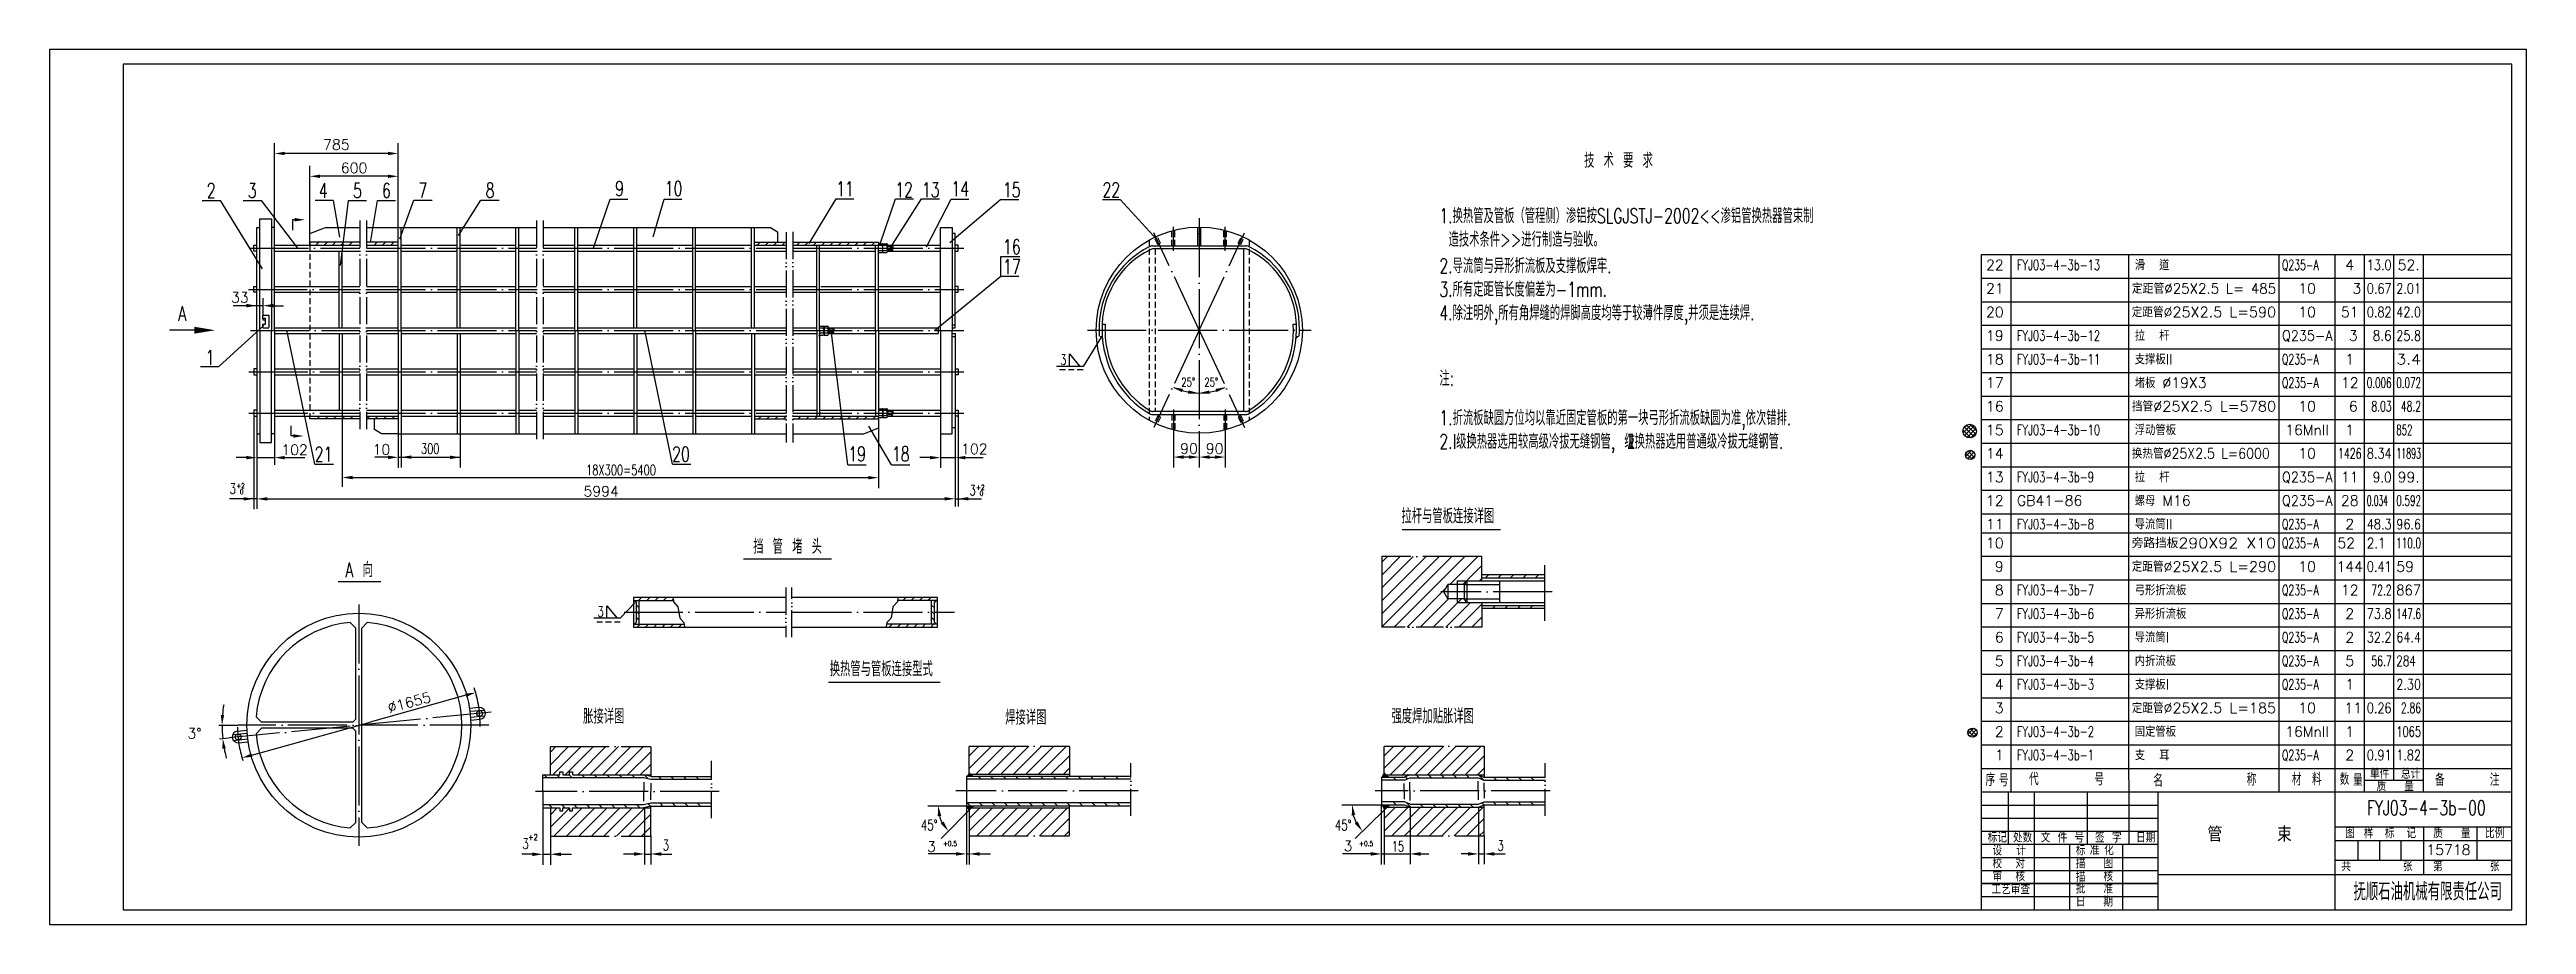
# Model space of a CAD drawing. Extents: x 0 to 841, y -2 to 295.
import ezdxf
from ezdxf.enums import TextEntityAlignment as Align

# ---------------------------------------------------------------- set-up
doc = ezdxf.new("R2010")
doc.units = 0
doc.header["$LTSCALE"] = 8
doc.header["$MEASUREMENT"] = 0
for name, pattern in [('CENTER', [3.005, 2.5, -0.25, 0.005, -0.25]), ('HIDDEN', [0.375, 0.25, -0.125]), ('PHANTOM', [1.62, 1.15, -0.15, 0.01, -0.15, 0.01, -0.15])]:
    doc.linetypes.add(name, pattern=pattern)
doc.layers.get('0').update_dxf_attribs({"linetype": 'CONTINUOUS'})
for name, color, linetype in [('1', 1, 'CONTINUOUS'), ('2', 13, 'CONTINUOUS'), ('CC', 3, 'CONTINUOUS'), ('CW', 1, 'CONTINUOUS'), ('DD', 3, 'PHANTOM'), ('HZ', 1, 'CONTINUOUS'), ('X', 3, 'CONTINUOUS'), ('XX', 2, 'HIDDEN'), ('YY', 3, 'CONTINUOUS'), ('ZX', 3, 'CENTER')]:
    doc.layers.add(name, color=color, linetype=linetype)
doc.styles.add('HZ', font='txt', dxfattribs={"width": 0.7, "bigfont": 'hztxt'})
doc.styles.get("Standard").update_dxf_attribs({"font": 'complex', "bigfont": 'chineset'})

msp = doc.modelspace()

# ---------------------------------------------------------------- texts
at = {"style": 'HZ', "width": 0.7}
for s, p in [('2', (54.89, 245.04)), ('3', (68.82, 245.04)), ('4', (92.96, 245.04)), ('5', (104.52, 245.04)), ('6', (114.37, 245.04)), ('7', (126.77, 245.13)), ('8', (149.57, 245.13)), ('9', (193.53, 245.71)), ('10', (211.88, 245.71)), ('11', (270.09, 245.62)), ('12', (290.13, 245.33)), ('13', (299.21, 245.33)), ('14', (309.23, 245.62)), ('15', (326.69, 245.33)), ('16', (326.73, 225.93)), ('17', (326.73, 219.22)), ('1', (54.47, 188.35)), ('21', (93.03, 155.57)), ('20', (214.38, 155.57)), ('19', (274.19, 155.63)), ('18', (289.02, 155.63))]:
    msp.add_text(s, height=5, dxfattribs=at).set_placement(p, align=Align.CENTER)
msp.add_text('A', height=5, dxfattribs=at).set_placement((43.69, 203.31))
at = {"color": 1, "style": 'HZ', "width": 0.7}
for s, p in [('拉杆与管板连接详图', (459.02, 134.57)), ('换热管与管板连接型式', (264.9, 82.66)), ('胀接详图', (181.16, 66.54)), ('焊接详图', (324.46, 66.18)), ('强度焊加贴胀详图', (455.63, 66.63))]:
    msp.add_text(s, height=5, dxfattribs=at).set_placement(p)
at = {"layer": '2', "color": 2, "style": 'HZ', "width": 0.7}
msp.add_text('抚顺石油机械有限责任公司 ', height=5.9999, dxfattribs=at).set_placement((782.27, 6.56))
at = {"layer": 'CC'}
for s, p in [('785', (97.4, 261.4)), ('600', (103.4, 253.5)), ('33', (64.6, 209.5)), ('102', (83.2, 157.8)), ('10', (112.7, 157.9)), ('102', (314, 158.1)), ('90 ', (388.09, 158.2)), ('90 ', (396.8, 158.2)), ('5994', (187.3, 143.7)), ('3%%D    ', (54, 61.5)), ('3', (299.47, 23.1)), ('3', (440.87, 23.3))]:
    msp.add_text(s, height=3.5, dxfattribs=at).set_placement(p, align=Align.CENTER)
msp.add_text('%%C1655', height=3.5, rotation=15, dxfattribs=at).set_placement((122.6, 72.1), align=Align.CENTER)
at = {"layer": 'CW', "style": 'HZ', "width": 0.7}
for s, height, p in [('3', 3.5, (344.2, 188.34)), ('300', 3.5, (129.25, 158.14)), ('3', 3.5, (187.08, 102.85)), ('+2', 2, (164.17, 27.06)), ('15', 3.5, (457.78, 23.17))]:
    msp.add_text(s, height=height, dxfattribs=at).set_placement(p, align=Align.CENTER)
for s, height, p in [('18X300=5400', 3.5, (182.16, 150.93)), ('3', 3.5, (61.18, 144.61)), ('+2', 1.7, (63.43, 146.51)), ('0', 1.7, (64.61, 144.47)), ('3', 3.5, (312.39, 144.07)), ('+2', 1.7, (314.64, 145.96)), ('0', 1.7, (315.82, 143.92)), ('45%%d', 3.6, (295.86, 30.36)), ('45%%d', 3.6, (436.43, 30.36)), ('3', 3.6, (160.51, 24.04)), ('3', 3.6, (208.2, 23.56)), ('+0.5', 1.7, (303.36, 25.03)), ('+0.5', 1.7, (444.69, 25.03)), ('3', 3.5, (491.62, 23.45))]:
    msp.add_text(s, height=height, dxfattribs=at).set_placement(p)
at = {"layer": 'HZ', "style": 'HZ'}
for s, height, width, p in [('           技 术 要 求', 5, 0.7, (483.72, 255.28)), ('1.换热管及管板（管程侧）渗铝按SLGJSTJ-2002<<渗铝管换热器管束制', 5, 0.7, (471.89, 236.48)), (' 造技术条件>>进行制造与验收。', 5, 0.7, (471.89, 228.48)), ('2.导流筒与异形折流板及支撑板焊牢.', 5, 0.7, (471.89, 219.51)), ('3.所有定距管长度偏差为-1mm.', 5, 0.7, (471.89, 211.51)), ('4.除注明外,所有角焊缝的焊脚高度均等于较薄件厚度,并须是连续焊.', 5, 0.7, (471.89, 203.51)), ('注:', 5, 0.7, (471.89, 181.29)), ('1.折流板缺圆方位均以靠近固定管板的第一块弓形折流板缺圆为准,依次错排.', 5, 0.7, (471.89, 167.89)), ('2.I级换热器选用较高级冷拔无缝钢管, 级换热器选用普通级冷拔无缝钢管.', 5, 0.7, (471.89, 159.89)), ('单件', 3.5, 0.75, (787.89, 47.86)), ('总计', 3.5, 0.75, (798.38, 47.86)), ('序', 4.2, 0.75, (657.33, 45.44)), ('号', 4.2, 0.75, (661.86, 45.31)), ('代', 4.2, 0.75, (672.08, 45.68)), ('号', 4.2, 0.75, (694.26, 45.6)), ('名', 4.2, 0.75, (714.3, 45.21)), ('称', 4.2, 0.75, (745.97, 45.51)), ('材', 4.2, 0.75, (761.3, 45.63)), ('料', 4.2, 0.75, (768.18, 45.63)), ('数', 3.94, 0.75, (777.6, 45.77)), ('量', 3.94, 0.75, (782.13, 45.49)), ('质', 3.5, 0.75, (790.11, 43.69)), ('量', 3.5, 0.75, (799.47, 43.66)), ('备', 4.2, 0.75, (809.96, 45.44)), ('注', 4.2, 0.75, (828.53, 45.44)), ('标记', 3.5, 0.75, (658.05, 26.22)), ('设', 3.5, 0.75, (659.69, 21.83)), ('处数', 3.5, 0.75, (666.65, 26.22)), ('计', 3.5, 0.75, (667.8, 21.83)), ('文', 3.5, 0.75, (676.08, 26.22)), ('件', 3.5, 0.75, (681.82, 26.22)), ('号', 3.5, 0.75, (687.55, 26.22)), ('标', 3.5, 0.75, (687.97, 21.83)), ('准', 3.5, 0.75, (692.71, 21.96)), ('签', 3.5, 0.75, (694.52, 26.21)), ('化', 3.5, 0.75, (697.63, 21.96)), ('字', 3.5, 0.75, (700.27, 26.22)), ('日期', 3.5, 0.75, (708.46, 26.22)), ('图', 3.5, 0.75, (779.49, 27.73)), ('样', 3.5, 0.75, (785.78, 27.65)), ('标', 3.5, 0.75, (792.9, 27.68)), ('记', 3.5, 0.75, (800.27, 27.69)), ('质', 3.5, 0.75, (809.35, 27.72)), ('量', 3.5, 0.75, (818.72, 27.69)), ('比例', 3.5, 0.75, (826.92, 27.69)), ('校', 3.5, 0.75, (659.69, 17.44)), ('审', 3.5, 0.75, (659.69, 13.05)), ('核', 3.5, 0.75, (667.47, 13.05)), ('对', 3.5, 0.75, (667.47, 17.44)), ('描', 3.5, 0.75, (687.97, 17.44)), ('核', 3.5, 0.75, (697.36, 13.05)), ('图', 3.5, 0.75, (697.39, 17.44)), ('共', 3.5, 0.75, (778.14, 16.47)), ('张', 3.5, 0.75, (799.04, 16.47)), ('第', 3.5, 0.75, (809.29, 16.47)), ('张', 3.5, 0.75, (828.58, 16.47)), ('工艺审查', 3.5, 0.75, (659.34, 8.66)), ('描', 3.5, 0.75, (687.97, 12.86)), ('批', 3.5, 0.75, (687.97, 8.86)), ('准', 3.5, 0.75, (697.34, 8.88)), ('日', 3.5, 0.75, (687.97, 4.47)), ('期', 3.5, 0.75, (697.32, 4.47))]:
    msp.add_text(s, height=height, dxfattribs=dict(at, width=width)).set_placement(p)
at = {"layer": 'HZ', "style": 'HZ', "width": 0.7}
for s, p in [('挡 管 堵 头', (250.58, 124.23)), ('A', (101.78, 116.33)), ('向', (108.06, 116.33))]:
    msp.add_text(s, height=5, dxfattribs=at).set_placement(p, align=Align.CENTER)
at = {"layer": 'X'}
for s, p in [('22', (663.5, 220.55)), ('21', (663.5, 212.55)), ('20', (663.5, 204.55)), ('19', (663.5, 196.55)), ('18', (663.5, 188.55)), ('17', (663.5, 180.55)), ('16', (663.5, 172.55)), ('15', (663.5, 164.55)), ('14', (663.5, 156.55)), ('13', (663.5, 148.55)), ('12', (663.5, 140.55)), ('11', (663.5, 132.55)), ('10', (663.5, 126.15)), ('9', (663.5, 118.15)), ('8', (663.5, 110.15)), ('7', (663.5, 102.15)), ('6', (663.5, 94.15)), ('5', (663.5, 86.15)), ('4', (663.5, 78.15)), ('3', (663.5, 70.15)), ('2', (663.5, 62.15)), ('1', (663.5, 54.15))]:
    msp.add_text(s, height=3.5, dxfattribs=at).set_placement(p, align=Align.RIGHT)
at = {"layer": 'X', "width": 0.7}
for s, p in [('FYJ03-4-3b-13', (668, 220.55)), ('FYJ03-4-3b-12', (668, 196.55)), ('FYJ03-4-3b-11', (668, 188.55)), ('FYJ03-4-3b-10', (668, 164.55)), ('FYJ03-4-3b-9', (668, 148.55)), ('FYJ03-4-3b-8', (668, 132.55)), ('FYJ03-4-3b-7', (668, 110.15)), ('FYJ03-4-3b-6', (668, 102.15)), ('FYJ03-4-3b-5', (668, 94.15)), ('FYJ03-4-3b-4', (668, 86.15)), ('FYJ03-4-3b-3', (668, 78.15)), ('FYJ03-4-3b-2', (668, 62.15)), ('FYJ03-4-3b-1', (668, 54.15))]:
    msp.add_text(s, height=3.5, dxfattribs=at).set_placement(p)
at = {"layer": 'X'}
for s, p in [('滑  道', (708, 220.55)), ('拉  杆', (708, 196.55)), ('支撑板II', (708, 188.55)), ('堵板 %%C19X3 ', (708, 180.55)), ('浮动管板', (708, 164.55)), ('拉  杆', (708, 148.55)), ('GB41-86', (668, 140.55)), ('螺母 M16 ', (708, 140.55)), ('导流筒II', (708, 132.55)), ('弓形折流板', (708, 110.15)), ('异形折流板', (708, 102.15)), ('导流筒I', (708, 94.15)), ('内折流板', (708, 86.15)), ('支撑板I', (708, 78.15)), ('固定管板', (708, 62.15)), ('支  耳', (708, 54.15))]:
    msp.add_text(s, height=3.5, dxfattribs=at).set_placement(p)
for s, width, p, p2 in [('Q235-A   ', 0.540314, (758, 220.55), (775.2, 220.55)), ('13.0', 0.854237, (786.8, 220.55), (795.2, 220.55)), ('定距管%%C25X2.5 L= 485', 0.869983, (707, 212.55), (756, 212.55)), ('0.67', 0.775385, (786.8, 212.55), (795.2, 212.55)), ('2.01', 0.84, (796.8, 212.55), (805.2, 212.55)), ('定距管%%C25X2.5 L=590', 0.930564, (707, 204.55), (756, 204.55)), ('0.82', 0.775385, (786.8, 204.55), (795.2, 204.55)), ('42.0', 0.763636, (796.8, 204.55), (805.2, 204.55)), ('Q235-A', 0.8256, (758, 196.55), (775.2, 196.55)), (' 8.6', 0.763636, (786.8, 196.55), (795.2, 196.55)), ('25.8', 0.775385, (796.8, 196.55), (805.2, 196.55)), ('Q235-A   ', 0.540314, (758, 188.55), (775.2, 188.55)), ('3.4', 1.095652, (796.8, 188.55), (805.2, 188.55)), ('Q235-A   ', 0.540314, (758, 180.55), (775.2, 180.55)), ('0.006', 0.592941, (786.8, 180.55), (795.2, 180.55)), ('0.072', 0.592941, (796.8, 180.55), (805.2, 180.55)), ('挡管%%C25X2.5 L=5780', 0.937425, (707, 172.55), (756, 172.55)), (' 8.03', 0.586047, (786.8, 172.55), (795.2, 172.55)), (' 48.2', 0.57931, (796.8, 172.55), (805.2, 172.55)), ('换热管%%C25X2.5 L=6000 ', 0.810057, (707, 156.55), (756, 156.55)), ('1426', 0.685714, (777, 156.55), (785, 156.55)), ('8.34', 0.763636, (786.8, 156.55), (795.2, 156.55)), ('852  ', 0.494118, (796.8, 164.55), (805.2, 164.55)), ('11893', 0.6, (796.8, 156.55), (805.2, 156.55)), ('Q235-A', 0.8256, (758, 148.55), (775.2, 148.55)), (' 9.0', 0.763636, (786.8, 148.55), (795.2, 148.55)), ('Q235-A', 0.8256, (758, 140.55), (775.2, 140.55)), ('0.034 ', 0.45, (786.8, 140.55), (795.2, 140.55)), ('0.592', 0.592941, (796.8, 140.55), (805.2, 140.55)), ('Q235-A   ', 0.540314, (758, 132.55), (775.2, 132.55)), ('48.3', 0.763636, (786.8, 132.55), (795.2, 132.55)), ('96.6', 0.775385, (796.8, 132.55), (805.2, 132.55)), ('旁路挡板290X92 X10', 1.05282, (707, 126.15), (756, 126.15)), ('Q235-A   ', 0.540314, (758, 126.15), (775.2, 126.15)), ('2.1 ', 0.752239, (786.8, 126.15), (795.2, 126.15)), ('110.0', 0.672, (796.8, 126.15), (805.2, 126.15)), ('定距管%%C25X2.5 L=290', 0.930564, (707, 118.15), (756, 118.15)), ('0.41', 0.82623, (786.8, 118.15), (795.2, 118.15)), ('59 ', 0.82623, (796.8, 118.15), (805.2, 118.15)), ('Q235-A   ', 0.540314, (758, 110.15), (775.2, 110.15)), (' 72.2', 0.586047, (786.8, 110.15), (795.2, 110.15)), ('867', 0.933333, (796.8, 110.15), (805.2, 110.15)), ('Q235-A   ', 0.540314, (758, 102.15), (775.2, 102.15)), ('73.8', 0.7875, (786.8, 102.15), (795.2, 102.15)), ('147.6', 0.622222, (796.8, 102.15), (805.2, 102.15)), ('Q235-A   ', 0.540314, (758, 94.15), (775.2, 94.15)), ('32.2', 0.7875, (786.8, 94.15), (795.2, 94.15)), ('64.4', 0.741176, (796.8, 94.15), (805.2, 94.15)), ('Q235-A   ', 0.540314, (758, 86.15), (775.2, 86.15)), (' 56.7', 0.586047, (786.8, 86.15), (795.2, 86.15)), ('284 ', 0.614634, (796.8, 86.15), (805.2, 86.15)), ('Q235-A   ', 0.540314, (758, 78.15), (775.2, 78.15)), ('2.30', 0.7875, (796.8, 78.15), (805.2, 78.15)), ('定距管%%C25X2.5 L=185', 0.945528, (707, 70.15), (756, 70.15)), ('0.26', 0.775385, (786.8, 70.15), (795.2, 70.15)), (' 2.86', 0.586047, (796.8, 70.15), (805.2, 70.15)), ('1065', 0.730435, (796.8, 62.15), (805.2, 62.15)), ('Q235-A   ', 0.540314, (758, 54.15), (775.2, 54.15)), ('0.91', 0.84, (786.8, 54.15), (795.2, 54.15)), ('1.82', 0.84, (796.8, 54.15), (805.2, 54.15))]:
    msp.add_text(s, height=3.5, dxfattribs=dict(at, width=width)).set_placement(p, p2, align=Align.FIT)
for s, height, p in [('4', 3.5, (781, 220.55)), ('52.', 3.5, (801, 220.55)), ('10', 3.5, (766.5, 212.55)), ('  3', 3.5, (781, 212.55)), ('10', 3.5, (766.5, 204.55)), ('51', 3.5, (781, 204.55)), (' 3', 3.5, (781, 196.55)), ('1', 3.5, (781, 188.55)), ('12', 3.5, (781, 180.55)), ('10', 3.5, (766.5, 172.55)), (' 6', 3.5, (781, 172.55)), ('16MnII', 3.5, (766.5, 164.55)), ('10', 3.5, (766.5, 156.55)), ('1', 3.5, (781, 164.55)), ('11', 3.5, (781, 148.55)), ('99.', 3.5, (801, 148.55)), ('28', 3.5, (781, 140.55)), ('2', 3.5, (781, 132.55)), ('52 ', 3.5, (781, 126.15)), ('10', 3.5, (766.5, 118.15)), ('144', 3.5, (781, 118.15)), ('12', 3.5, (781, 110.15)), ('2', 3.5, (781, 102.15)), ('2', 3.5, (781, 94.15)), ('5', 3.5, (781, 86.15)), ('1', 3.5, (781, 78.15)), ('10', 3.5, (766.5, 70.15)), (' 11', 3.5, (781, 70.15)), ('16MnII', 3.5, (766.5, 62.15)), ('1', 3.5, (781, 62.15)), ('2', 3.5, (781, 54.15)), ('管     束', 5, (747, 26.5)), ('15718', 3.5, (814.5, 22))]:
    msp.add_text(s, height=height, dxfattribs=at).set_placement(p, align=Align.CENTER)
at = {"layer": 'X', "width": 0.7}
msp.add_text('FYJ03-4-3b-00', height=5, dxfattribs=at).set_placement((807, 35.5), align=Align.CENTER)

# ---------------------------------------------------------------- blocks, each defined once
blk = doc.blocks.new('GSFG14')
at = {"layer": 'CC'}
for p, q in [((363.57, 244.55), (376.01, 230.89)), ((381.57, 165.06), (381.57, 153.57)), ((390.37, 162.15), (390.37, 153.57)), ((399.17, 165.06), (399.17, 153.57)), ((386.87, 157.07), (383.37, 157.07)), ((393.87, 157.07), (397.37, 157.07))]:
    blk.add_line(p, q, dxfattribs=at)
for start, end in [(245, 270), (270, 295)]:
    blk.add_arc((390.37, 199.11), 20.3, start, end, dxfattribs=at)
for points in [[(384.84, 180.22), (384.46, 179.12), (381.34, 180.81)], [(386.71, 179.69), (386.61, 178.52), (390.14, 178.8)], [(393.81, 179.69), (393.91, 178.52), (390.37, 178.8)], [(395.9, 180.22), (396.28, 179.12), (399.4, 180.81)], [(385.08, 156.49), (385.08, 157.66), (381.58, 157.07)], [(386.87, 156.49), (386.87, 157.66), (390.37, 157.07)], [(393.87, 156.49), (393.87, 157.66), (390.37, 157.07)], [(395.66, 156.49), (395.66, 157.66), (399.16, 157.07)]]:
    blk.add_solid(points, dxfattribs=at)
at = {"layer": 'X'}
blk.add_line((357.47, 244.55), (363.57, 244.55), dxfattribs=at)
at = {"layer": 'XX'}
for p, q in [((376.25, 229.25), (375.13, 231.66)), ((377.16, 229.67), (376.03, 232.08)), ((376.25, 229.25), (377.16, 229.67)), ((381.07, 228.77), (381.07, 233.89)), ((382.07, 228.77), (382.07, 234.15)), ((398.67, 228.77), (398.67, 234.15)), ((399.67, 228.77), (399.67, 233.89)), ((403.58, 229.67), (404.71, 232.08)), ((404.49, 229.25), (403.58, 229.67)), ((404.49, 229.25), (405.61, 231.66)), ((376.25, 171.05), (375.13, 168.64)), ((377.16, 170.63), (376.03, 168.22)), ((376.25, 171.05), (377.16, 170.63)), ((381.07, 171.53), (381.07, 166.41)), ((382.07, 171.53), (382.07, 166.15)), ((398.67, 171.53), (398.67, 166.15)), ((399.67, 171.53), (399.67, 166.41)), ((404.49, 171.05), (403.58, 170.63)), ((403.58, 170.63), (404.71, 168.22)), ((404.49, 171.05), (405.61, 168.64))]:
    blk.add_line(p, q, dxfattribs=at)
at = {"layer": 'ZX'}
for p, q in [((390.37, 200.15), (374.98, 233.14)), ((381.57, 227.07), (381.57, 235.24)), ((390.37, 200.15), (405.76, 233.14)), ((399.17, 227.07), (399.17, 235.24)), ((390.37, 200.15), (374.98, 167.16)), ((390.37, 200.15), (405.76, 167.16)), ((381.57, 173.23), (381.57, 165.06)), ((399.17, 173.23), (399.17, 165.06))]:
    blk.add_line(p, q, dxfattribs=at)
at = {"style": 'HZ', "width": 0.7}
blk.add_text('22', height=5, dxfattribs=at).set_placement((360.51, 245.33), align=Align.CENTER)
at = {"layer": 'CC', "style": 'HZ', "width": 0.7}
for p in [(384.28, 181), (392.1, 181)]:
    blk.add_text('25%%d', height=3, dxfattribs=at).set_placement(p)
blk = doc.blocks.new('GSFG21')
for p, q in [((104.01, 99.05), (102.13, 100.93)), ((106.01, 99.05), (107.89, 100.93)), ((104.01, 68.05), (104.01, 99.05)), ((106.01, 33.05), (106.01, 99.05)), ((72.01, 67.05), (70.13, 68.93)), ((104.01, 68.05), (103.01, 67.05)), ((72.01, 65.05), (70.13, 63.17)), ((103.01, 67.05), (72.01, 67.05)), ((103.01, 65.05), (72.01, 65.05)), ((104.01, 64.05), (103.01, 65.05)), ((104.01, 33.05), (104.01, 64.05)), ((104.01, 33.05), (102.13, 31.17)), ((106.01, 33.05), (107.89, 31.17))]:
    blk.add_line(p, q)
for start, end in [(94.72194, 175.27806), (274.72194, 85.27806), (184.72194, 265.27806)]:
    blk.add_arc((105.01, 66.05), 35, start, end)
blk = doc.blocks.new('GSHD')
for p, q in [((239.37, 235), (244.79, 235)), ((244.79, 235), (247.22, 233.54)), ((247.22, 233.54), (247.22, 230.06)), ((110.32, 166.46), (110.32, 169.94)), ((112.75, 165), (110.32, 166.46)), ((118.17, 165), (112.75, 165))]:
    blk.add_line(p, q)
blk = doc.blocks.new('GSGC1')
for p, q in [((306.48, 202), (307.48, 202)), ((306.48, 201), (307.48, 201)), ((306.48, 199), (307.48, 199)), ((306.48, 198), (307.48, 198))]:
    blk.add_line(p, q)
blk = doc.blocks.new('*X13')
at = {"color": 0}
for p, q in [((267.7, 33.53), (266.7, 34.53)), ((271.94, 33.53), (270.94, 34.53)), ((276.18, 33.53), (275.18, 34.53)), ((280.42, 33.53), (279.42, 34.53)), ((284.67, 33.53), (283.67, 34.53)), ((288.91, 33.53), (287.91, 34.53)), ((293.15, 33.53), (292.15, 34.53)), ((297.39, 33.53), (296.39, 34.53)), ((301.64, 33.53), (300.64, 34.53)), ((305.88, 33.53), (304.88, 34.53)), ((310.12, 33.53), (309.12, 34.53)), ((314.36, 33.53), (313.36, 34.53)), ((318.61, 33.53), (317.61, 34.53))]:
    blk.add_line(p, q, dxfattribs=at)
blk = doc.blocks.new('*X14')
at = {"color": 0}
for p, q in [((271.42, 42.53), (270.42, 43.53)), ((275.67, 42.53), (274.67, 43.53)), ((279.91, 42.53), (278.91, 43.53)), ((284.15, 42.53), (283.15, 43.53)), ((288.39, 42.53), (287.39, 43.53)), ((292.64, 42.53), (291.64, 43.53)), ((296.88, 42.53), (295.88, 43.53)), ((301.12, 42.53), (300.12, 43.53)), ((305.36, 42.53), (304.36, 43.53)), ((309.61, 42.53), (308.61, 43.53)), ((313.85, 42.53), (312.85, 43.53)), ((318.09, 42.53), (317.09, 43.53))]:
    blk.add_line(p, q, dxfattribs=at)
blk = doc.blocks.new('*X15')
at = {"color": 0}
for p, q in [((255.28, 115.28), (262.79, 122.78)), ((255.28, 119.52), (258.54, 122.78)), ((257.29, 113.05), (267.03, 122.78)), ((261.54, 113.05), (271.27, 122.78)), ((265.78, 113.05), (275.52, 122.78)), ((270.02, 113.05), (279.76, 122.78)), ((274.27, 113.05), (284, 122.78)), ((278.51, 113.05), (288.24, 122.78)), ((282.75, 113.05), (289.22, 119.51)), ((286.99, 113.05), (289.22, 115.27))]:
    blk.add_line(p, q, dxfattribs=at)
blk = doc.blocks.new('*X16')
at = {"color": 0}
for p, q in [((163.25, 52.94), (170.82, 60.51)), ((163.25, 57.19), (166.58, 60.51)), ((165.54, 50.99), (175.06, 60.51)), ((169.79, 50.99), (179.3, 60.51)), ((174.03, 50.99), (183.55, 60.51)), ((178.27, 50.99), (187.79, 60.51)), ((182.52, 50.99), (192.03, 60.51)), ((186.76, 50.99), (196.28, 60.51)), ((191, 50.99), (197.28, 57.27)), ((195.24, 50.99), (197.28, 53.03))]:
    blk.add_line(p, q, dxfattribs=at)
blk = doc.blocks.new('*X17')
at = {"color": 0}
for p, q in [((163.25, 31.73), (171.13, 39.61)), ((163.25, 35.97), (166.89, 39.61)), ((165.86, 30.09), (175.38, 39.61)), ((170.1, 30.09), (179.62, 39.61)), ((174.34, 30.09), (183.86, 39.61)), ((178.59, 30.09), (188.1, 39.61)), ((182.83, 30.09), (192.35, 39.61)), ((187.07, 30.09), (196.59, 39.61)), ((191.31, 30.09), (197.28, 36.06)), ((195.56, 30.09), (197.28, 31.81))]:
    blk.add_line(p, q, dxfattribs=at)
blk = doc.blocks.new('*X18')
at = {"color": 0}
for p, q in [((259.95, 49.76), (258.94, 50.78)), ((264.19, 49.76), (263.18, 50.78)), ((268.44, 49.76), (267.42, 50.78)), ((272.68, 49.76), (271.67, 50.78)), ((276.92, 49.76), (275.91, 50.78)), ((281.96, 48.97), (280.13, 50.79)), ((252.21, 49.02), (251.21, 50.02)), ((256.03, 49.44), (255.3, 50.17)), ((286.2, 48.97), (285.19, 49.98)), ((290.44, 48.97), (289.43, 49.98)), ((294.69, 48.97), (293.68, 49.98)), ((298.93, 48.97), (297.92, 49.98))]:
    blk.add_line(p, q, dxfattribs=at)
blk = doc.blocks.new('*X19')
at = {"color": 0}
for p, q in [((252.16, 40.59), (251.16, 41.59)), ((257.16, 39.83), (255.66, 41.33)), ((261.4, 39.83), (260.38, 40.84)), ((265.64, 39.83), (264.63, 40.84)), ((269.88, 39.83), (268.87, 40.84)), ((274.13, 39.83), (273.11, 40.84)), ((278.37, 39.83), (277.35, 40.84)), ((281.89, 40.55), (281.17, 41.27)), ((286.08, 40.61), (285.07, 41.62)), ((290.32, 40.61), (289.31, 41.62)), ((294.56, 40.61), (293.55, 41.62)), ((298.8, 40.61), (297.79, 41.62))]:
    blk.add_line(p, q, dxfattribs=at)
blk = doc.blocks.new('*X20')
at = {"color": 0}
for p, q in [((248.09, 31.71), (256.2, 39.83)), ((248.09, 35.95), (251.96, 39.83)), ((250.71, 30.09), (260.45, 39.83)), ((254.95, 30.09), (264.69, 39.83)), ((259.2, 30.09), (268.93, 39.83)), ((263.44, 30.09), (273.17, 39.83)), ((267.68, 30.09), (277.42, 39.83)), ((271.92, 30.09), (281.66, 39.83)), ((276.17, 30.09), (282.02, 35.95)), ((280.41, 30.09), (282.02, 31.71))]:
    blk.add_line(p, q, dxfattribs=at)
blk = doc.blocks.new('*X12')
at = {"color": 0}
for p, q in [((174.59, 47.31), (180.75, 53.47)), ((174.59, 51.55), (176.5, 53.47)), ((175.38, 43.86), (184.99, 53.47)), ((179.62, 43.86), (189.23, 53.47)), ((183.86, 43.86), (193.47, 53.47)), ((188.11, 43.86), (197.72, 53.47)), ((192.35, 43.86), (201.96, 53.47)), ((196.59, 43.86), (206.2, 53.47)), ((200.83, 43.86), (208.65, 51.68)), ((205.08, 43.86), (208.65, 47.43))]:
    blk.add_line(p, q, dxfattribs=at)
blk = doc.blocks.new('*X11')
at = {"color": 0}
for p, q in [((174.59, 30.34), (176.91, 32.66)), ((174.59, 26.1), (181.1, 32.6)), ((175.78, 23.05), (185.39, 32.66)), ((180.03, 23.05), (189.64, 32.66)), ((184.27, 23.05), (193.88, 32.66)), ((188.51, 23.05), (198.12, 32.66)), ((192.76, 23.05), (202.37, 32.66)), ((197, 23.05), (206.61, 32.66)), ((201.24, 23.05), (208.65, 30.46)), ((205.48, 23.05), (208.65, 26.22))]:
    blk.add_line(p, q, dxfattribs=at)
blk = doc.blocks.new('*X10')
at = {"color": 0}
for p, q in [((175.23, 32.66), (174.23, 33.66)), ((179.47, 32.66), (178.47, 33.66)), ((183.71, 32.66), (182.71, 33.66)), ((187.96, 32.66), (186.96, 33.66)), ((192.2, 32.66), (191.2, 33.66)), ((196.44, 32.66), (195.44, 33.66)), ((200.69, 32.66), (199.69, 33.66)), ((204.93, 32.66), (203.93, 33.66)), ((208.59, 33.24), (207.78, 34.05)), ((212.82, 33.26), (211.82, 34.26)), ((217.06, 33.26), (216.06, 34.26)), ((221.3, 33.26), (220.3, 34.26)), ((225.54, 33.26), (224.54, 34.26))]:
    blk.add_line(p, q, dxfattribs=at)
blk = doc.blocks.new('*X9')
at = {"color": 0}
for p, q in [((173.52, 42.86), (172.52, 43.86)), ((177.76, 42.86), (176.76, 43.86)), ((182, 42.86), (181, 43.86)), ((186.25, 42.86), (185.25, 43.86)), ((190.49, 42.86), (189.49, 43.86)), ((194.73, 42.86), (193.73, 43.86)), ((198.97, 42.86), (197.97, 43.86)), ((203.22, 42.86), (202.22, 43.86)), ((207.87, 42.45), (206.46, 43.86)), ((212.3, 42.26), (211.3, 43.26)), ((216.54, 42.26), (215.54, 43.26)), ((220.79, 42.26), (219.79, 43.26)), ((225.03, 42.26), (224.03, 43.26))]:
    blk.add_line(p, q, dxfattribs=at)
blk = doc.blocks.new('*X8')
at = {"color": 0}
for p, q in [((209.65, 99.35), (210.68, 100.37)), ((213.9, 99.35), (214.92, 100.37)), ((218.14, 99.35), (219.16, 100.37)), ((222.38, 99.35), (223.41, 100.37))]:
    blk.add_line(p, q, dxfattribs=at)
blk = doc.blocks.new('*X7')
at = {"color": 0}
for p, q in [((207.34, 109.76), (208.36, 110.78)), ((211.58, 109.76), (212.6, 110.78)), ((215.82, 109.76), (216.85, 110.78)), ((220.07, 109.76), (221.09, 110.78)), ((224.31, 109.76), (225.33, 110.78))]:
    blk.add_line(p, q, dxfattribs=at)
blk = doc.blocks.new('*X6')
at = {"color": 0}
for p, q in [((172.08, 93.16), (195.94, 117.03)), ((172.08, 97.55), (191.56, 117.03)), ((172.08, 101.93), (187.17, 117.03)), ((172.08, 106.32), (182.79, 117.03)), ((172.08, 110.7), (178.4, 117.03)), ((172.08, 115.08), (174.02, 117.03)), ((176.36, 93.06), (200.32, 117.03)), ((195.22, 107.54), (204.71, 117.03)), ((199.61, 107.54), (206.02, 113.96)), ((205.23, 108.78), (206.02, 109.57)), ((180.74, 93.06), (193.78, 106.1)), ((185.13, 93.06), (194.65, 102.58)), ((189.51, 93.06), (199.03, 102.58)), ((193.9, 93.06), (202.18, 101.35)), ((198.28, 93.06), (206.02, 100.8)), ((202.66, 93.06), (206.02, 96.42))]:
    blk.add_line(p, q, dxfattribs=at)
blk = doc.blocks.new('*X21')
at = {"color": 0}
for p, q in [((252.02, 170), (253.02, 171)), ((254.85, 170), (255.85, 171)), ((257.68, 170), (258.68, 171)), ((260.51, 170), (261.51, 171)), ((263.34, 170), (264.34, 171)), ((266.17, 170), (267.17, 171)), ((268.99, 170), (269.99, 171)), ((271.82, 170), (272.82, 171)), ((274.65, 170), (275.65, 171)), ((277.48, 170), (278.48, 171))]:
    blk.add_line(p, q, dxfattribs=at)
blk = doc.blocks.new('*X22')
at = {"color": 0}
for p, q in [((251.63, 229), (252.63, 230)), ((254.46, 229), (255.46, 230)), ((257.28, 229), (258.28, 230)), ((260.11, 229), (261.11, 230)), ((262.94, 229), (263.94, 230)), ((265.77, 229), (266.77, 230)), ((268.6, 229), (269.6, 230)), ((271.43, 229), (272.43, 230)), ((274.25, 229), (275.25, 230)), ((277.08, 229), (278.08, 230))]:
    blk.add_line(p, q, dxfattribs=at)
blk = doc.blocks.new('*X23')
at = {"color": 0}
for p, q in [((90.8, 170), (91.8, 171)), ((93.63, 170), (94.63, 171)), ((96.46, 170), (97.46, 171)), ((99.29, 170), (100.29, 171)), ((102.12, 170), (103.12, 171))]:
    blk.add_line(p, q, dxfattribs=at)
blk = doc.blocks.new('*X24')
at = {"color": 0}
for p, q in [((107.77, 170), (108.77, 171)), ((110.6, 170), (111.6, 171)), ((113.43, 170), (114.43, 171)), ((116.26, 170), (117.26, 171))]:
    blk.add_line(p, q, dxfattribs=at)
blk = doc.blocks.new('*X25')
at = {"color": 0}
for p, q in [((90.41, 229), (91.41, 230)), ((93.24, 229), (94.24, 230)), ((96.06, 229), (97.06, 230)), ((98.89, 229), (99.89, 230)), ((101.72, 229), (102.72, 230))]:
    blk.add_line(p, q, dxfattribs=at)
blk = doc.blocks.new('*X26')
at = {"color": 0}
for p, q in [((110.21, 229), (111.21, 230)), ((113.03, 229), (114.03, 230)), ((115.86, 229), (116.86, 230))]:
    blk.add_line(p, q, dxfattribs=at)
blk = doc.blocks.new('*X27')
at = {"color": 0}
for p, q in [((240.71, 170), (241.71, 171)), ((243.54, 170), (244.54, 171)), ((246.37, 170), (247.37, 171)), ((249.2, 170), (250.2, 171))]:
    blk.add_line(p, q, dxfattribs=at)
blk = doc.blocks.new('*X28')
at = {"color": 0}
for p, q in [((240.31, 229), (241.31, 230)), ((243.14, 229), (244.14, 230)), ((245.97, 229), (246.97, 230)), ((248.8, 229), (249.8, 230))]:
    blk.add_line(p, q, dxfattribs=at)
blk = doc.blocks.new('*X33')
for p, q in [((2, 6.49), (1.07, 7.42)), ((2, 4.36), (1.07, 5.3)), ((2, 2.24), (1.07, 3.18))]:
    blk.add_line(p, q)
blk = doc.blocks.new('*X34')
for p, q in [((286.99, 94.66), (287.99, 95.66)), ((289.82, 94.66), (290.82, 95.66)), ((292.65, 94.66), (293.65, 95.66)), ((295.48, 94.66), (296.48, 95.66)), ((298.3, 94.66), (299.3, 95.66)), ((301.13, 94.66), (302.13, 95.66))]:
    blk.add_line(p, q)
blk = doc.blocks.new('*X35')
for p, q in [((287.5, 103.66), (288.5, 104.66)), ((290.33, 103.66), (291.33, 104.66)), ((293.16, 103.66), (294.16, 104.66)), ((295.99, 103.66), (296.99, 104.66)), ((298.82, 103.66), (299.25, 104.08))]:
    blk.add_line(p, q)

# ---------------------------------------------------------------- hatches: boundary and pattern name
at = {"layer": 'X'}
h = msp.add_hatch(dxfattribs=at)
h.set_pattern_fill('_USER', color=256, angle=45, style=0, double=1, pattern_type=0)
h.set_pattern_definition([(45, (180, 118.4), (-0.7071068, 0.7071068), []), (135, (180, 118.4), (-0.7071068, -0.7071068), [])])
h.paths.add_polyline_path([(654.26, 165.91, 1), (649.63, 165.91, 1)])
h = msp.add_hatch(dxfattribs=at)
h.set_pattern_fill('_USER', color=256, angle=45, style=0, double=1, pattern_type=0)
h.set_pattern_definition([(45, (-0.7799, 94.2626), (-0.7071068, 0.7071068), []), (135, (-0.7799, 94.2626), (-0.7071068, -0.7071068), [])])
h.paths.add_polyline_path([(650.56, 157.79, 1), (653.73, 157.79, 1)])
h = msp.add_hatch(dxfattribs=at)
h.set_pattern_fill('_USER', color=256, angle=45, style=0, double=1, pattern_type=0)
h.set_pattern_definition([(45, (0, 0), (-0.7071068, 0.7071068), []), (135, (0, 0), (-0.7071068, -0.7071068), [])])
h.paths.add_polyline_path([(651.34, 63.52, 1), (654.51, 63.52, 1)])

# ---------------------------------------------------------------- linework, layer by layer
for p, q in [((836, 290.42), (25, 290.42)), ((25, 290.42), (25, 3.42)), ((836, 3.42), (836, 290.42)), ((71.37, 238), (75.37, 238)), ((71.37, 200), (71.37, 238)), ((75.37, 238), (75.37, 200)), ((69.37, 229), (70.37, 229)), ((69.37, 227), (69.37, 229)), ((70.37, 235), (71.37, 235)), ((70.37, 200), (70.37, 235)), ((76.37, 235), (75.37, 235)), ((76.37, 200), (76.37, 235)), ((76.37, 229), (88.37, 229)), ((88.37, 232.95), (93.37, 234.95)), ((88.37, 229), (88.37, 232.95)), ((105.39, 230), (88.37, 230)), ((88.37, 230), (88.37, 229)), ((88.37, 229), (105.39, 229)), ((93.48, 235), (105.39, 235)), ((107.66, 235), (165.37, 235)), ((118.37, 230), (107.66, 230)), ((107.66, 229), (118.37, 229)), ((118.37, 200), (118.37, 235)), ((119.37, 200), (119.37, 235)), ((119.37, 229), (138.37, 229)), ((138.37, 201), (138.37, 235)), ((139.37, 201), (139.37, 235)), ((139.37, 229), (158.37, 229)), ((158.37, 200), (158.37, 235)), ((159.37, 200), (159.37, 235)), ((159.37, 229), (165.37, 229)), ((167.64, 235), (239.37, 235)), ((167.64, 229), (178.37, 229)), ((178.37, 200), (178.37, 235)), ((179.37, 200), (179.37, 235)), ((179.37, 229), (198.37, 229)), ((198.37, 201), (198.37, 235)), ((199.37, 201), (199.37, 235)), ((199.37, 229), (218.37, 229)), ((218.37, 200), (218.37, 235)), ((219.37, 200), (219.37, 235)), ((219.37, 229), (238.37, 229)), ((238.37, 201), (238.37, 235)), ((239.37, 201), (239.37, 235)), ((239.37, 230), (250.14, 230)), ((239.37, 229), (250.14, 229)), ((252.41, 230), (281.48, 230)), ((252.41, 229), (281.48, 229)), ((260.48, 200), (260.48, 229)), ((261.48, 200), (261.48, 229)), ((280.48, 200), (280.48, 229)), ((281.48, 230), (281.48, 229)), ((281.48, 229.5), (282.68, 229.5)), ((281.48, 200), (281.48, 229)), ((284.48, 228.88), (281.48, 228.88)), ((284.48, 227.12), (281.48, 227.12)), ((282.98, 229.5), (284.22, 229.5)), ((282.98, 228.88), (282.98, 229.5)), ((282.98, 228), (282.98, 228.88)), ((282.98, 226.5), (282.98, 228)), ((284.42, 229), (302.48, 229)), ((284.48, 229.19), (284.48, 228)), ((284.48, 228.88), (285.98, 228.88)), ((284.48, 226.79), (284.48, 228)), ((284.48, 227.12), (285.98, 227.12)), ((285.98, 228.88), (285.98, 228)), ((285.98, 228.88), (286.34, 228.52)), ((285.98, 227.12), (285.98, 228)), ((285.98, 227.12), (286.34, 227.48)), ((286.34, 228.52), (286.34, 228)), ((286.34, 227.48), (286.34, 228)), ((302.48, 235), (306.48, 235)), ((302.48, 200), (302.48, 235)), ((306.48, 235), (306.48, 200)), ((307.48, 233), (306.48, 233)), ((307.48, 201), (307.48, 233)), ((308.48, 229), (307.48, 229)), ((308.48, 227), (308.48, 229)), ((374.49, 228.77), (406.25, 228.77)), ((405.97, 227.77), (374.77, 227.77)), ((389.87, 228.77), (389.87, 235.15)), ((389.87, 232.95), (390.87, 232.95)), ((390.87, 228.77), (390.87, 235.15)), ((405.37, 227.77), (405.37, 172.53)), ((70.37, 227), (69.37, 227)), ((76.37, 227), (99.37, 227)), ((98.37, 201), (98.37, 227)), ((99.37, 227), (105.39, 227)), ((99.37, 201), (99.37, 227)), ((107.72, 227), (118.37, 227)), ((119.37, 227), (138.37, 227)), ((139.37, 227), (158.37, 227)), ((159.37, 227), (165.37, 227)), ((167.64, 227), (178.37, 227)), ((179.37, 227), (198.37, 227)), ((199.37, 227), (218.37, 227)), ((219.37, 227), (238.37, 227)), ((239.37, 227), (250.14, 227)), ((252.41, 227), (260.48, 227)), ((261.48, 227), (280.48, 227)), ((281.48, 226.5), (282.68, 226.5)), ((282.98, 226.5), (284.22, 226.5)), ((284.48, 227), (302.48, 227)), ((307.48, 227), (308.48, 227)), ((656, 129.8), (656, 225.8)), ((656, 225.8), (836, 225.8)), ((666, 129.8), (666, 225.8)), ((706, 129.8), (706, 225.8)), ((757, 129.8), (757, 225.8)), ((776, 129.8), (776, 225.8)), ((786, 129.8), (786, 225.8)), ((796, 129.8), (796, 225.8)), ((806, 129.8), (806, 225.8)), ((69.37, 215), (70.37, 215)), ((69.37, 213), (69.37, 215)), ((70.37, 213), (69.37, 213)), ((76.37, 215), (98.37, 215)), ((76.37, 213), (98.37, 213)), ((99.37, 215), (105.39, 215)), ((99.37, 213), (105.39, 213)), ((107.66, 215), (118.37, 215)), ((107.66, 213), (118.37, 213)), ((119.37, 215), (138.37, 215)), ((119.37, 213), (138.37, 213)), ((139.37, 215), (158.37, 215)), ((139.37, 215), (139.45, 215)), ((139.37, 213), (158.37, 213)), ((139.37, 213), (139.45, 213)), ((159.37, 215), (165.37, 215)), ((159.37, 213), (165.37, 213)), ((167.64, 215), (178.37, 215)), ((167.64, 213), (178.37, 213)), ((179.37, 215), (198.37, 215)), ((179.37, 213), (198.37, 213)), ((199.37, 215), (218.37, 215)), ((199.37, 215), (199.41, 215)), ((199.37, 213), (218.37, 213)), ((219.37, 215), (238.37, 215)), ((219.37, 213), (238.37, 213)), ((239.37, 215), (250.14, 215)), ((239.37, 215), (239.39, 215)), ((239.37, 213), (250.14, 213)), ((239.37, 213), (239.39, 213)), ((252.41, 215), (260.48, 215)), ((252.41, 213), (260.48, 213)), ((261.52, 213), (280.48, 213)), ((261.83, 215), (280.48, 215)), ((281.48, 215), (302.48, 215)), ((281.48, 213), (302.48, 213)), ((308.48, 215), (307.48, 215)), ((307.48, 213), (308.48, 213)), ((308.48, 213), (308.48, 215)), ((72.37, 202.16), (73.37, 202.16)), ((72.37, 201), (72.37, 202.16)), ((72.47, 205.26), (74.47, 205.26)), ((72.47, 204.16), (72.47, 205.26)), ((72.47, 204.16), (72.47, 203.63)), ((73.37, 204.16), (72.47, 204.16)), ((72.47, 203.63), (73.37, 203.63)), ((73.37, 202.16), (73.37, 204.16)), ((74.47, 205.26), (74.47, 201.09)), ((357.43, 202.15), (358.43, 202.15)), ((422.31, 202.15), (423.31, 202.15)), ((52.15, 200.14), (40.77, 200.14)), ((70.37, 200), (70.37, 165)), ((71.37, 200), (71.37, 162)), ((72.37, 201), (74.49, 201)), ((75.37, 162), (75.37, 200)), ((76.37, 201), (105.39, 201)), ((76.37, 200), (76.37, 165)), ((76.37, 199), (105.39, 199)), ((98.37, 201.05), (98.37, 201)), ((98.37, 199), (98.37, 173)), ((99.37, 201.05), (99.37, 201)), ((99.37, 199), (99.37, 173)), ((107.66, 201), (118.37, 201)), ((107.66, 199), (118.37, 199)), ((118.37, 200), (118.37, 165)), ((119.37, 201), (158.37, 201)), ((119.37, 200), (119.37, 165)), ((119.37, 199), (158.37, 199)), ((138.37, 199), (138.37, 165)), ((139.37, 199), (139.37, 165)), ((158.37, 200), (158.37, 165)), ((159.37, 201), (165.37, 201)), ((159.37, 200), (159.37, 165)), ((159.37, 199), (165.37, 199)), ((167.64, 201), (178.37, 201)), ((167.64, 199), (178.37, 199)), ((178.37, 200), (178.37, 165)), ((179.37, 201), (218.37, 201)), ((179.37, 200), (179.37, 165)), ((179.37, 199), (218.37, 199)), ((198.37, 199), (198.37, 165)), ((199.37, 199), (199.37, 165)), ((218.37, 200), (218.37, 165)), ((219.37, 201), (250.14, 201)), ((219.37, 200), (219.37, 165)), ((219.37, 199), (250.14, 199)), ((238.37, 199), (238.37, 165)), ((239.37, 199), (239.37, 165)), ((252.41, 201), (260.48, 201)), ((252.41, 199), (260.48, 199)), ((260.48, 200), (260.48, 171)), ((261.48, 201.5), (262.68, 201.5)), ((264.48, 200.88), (261.48, 200.88)), ((261.48, 200), (261.48, 171)), ((264.48, 199.12), (261.48, 199.12)), ((261.48, 198), (261.48, 199)), ((261.48, 198.5), (262.68, 198.5)), ((262.98, 201.5), (264.22, 201.5)), ((262.98, 201.5), (262.98, 200)), ((262.98, 200), (262.98, 199.12)), ((262.98, 199.12), (262.98, 198.5)), ((262.98, 198.5), (264.22, 198.5)), ((264.48, 201.21), (264.48, 200)), ((264.48, 201), (280.48, 201)), ((264.48, 200.88), (265.98, 200.88)), ((264.48, 198.81), (264.48, 200)), ((264.48, 199.12), (265.98, 199.12)), ((264.48, 199), (280.48, 199)), ((265.98, 200.88), (266.34, 200.52)), ((265.98, 200.88), (265.98, 200)), ((265.98, 199.12), (265.98, 200)), ((265.98, 199.12), (266.34, 199.48)), ((266.34, 200.52), (266.34, 200)), ((266.34, 199.48), (266.34, 200)), ((280.48, 200), (280.48, 171)), ((281.48, 201), (301.71, 201)), ((281.48, 200), (281.48, 171)), ((281.48, 199), (301.77, 199)), ((301.71, 201.01), (301.71, 199.02)), ((302.48, 200), (302.48, 165)), ((306.48, 165), (306.48, 200)), ((307.48, 199), (307.48, 167)), ((70.37, 187), (69.37, 187)), ((69.37, 187), (69.37, 185)), ((76.37, 187), (98.37, 187)), ((99.37, 187), (105.39, 187)), ((107.66, 187), (118.37, 187)), ((119.37, 187), (138.37, 187)), ((139.37, 187), (158.37, 187)), ((139.37, 187), (139.45, 187)), ((159.37, 187), (165.37, 187)), ((167.64, 187), (178.37, 187)), ((179.37, 187), (198.37, 187)), ((199.37, 187), (218.37, 187)), ((199.37, 187), (199.41, 187)), ((219.37, 187), (238.37, 187)), ((239.37, 187), (250.14, 187)), ((239.37, 187), (239.39, 187)), ((252.41, 187), (260.48, 187)), ((261.52, 187), (280.48, 187)), ((281.48, 187), (302.48, 187)), ((307.48, 187), (308.48, 187)), ((308.48, 187), (308.48, 185)), ((69.37, 185), (70.37, 185)), ((76.37, 185), (98.37, 185)), ((99.37, 185), (105.39, 185)), ((107.66, 185), (118.37, 185)), ((119.37, 185), (138.37, 185)), ((139.37, 185), (158.37, 185)), ((139.37, 185), (139.45, 185)), ((159.37, 185), (165.37, 185)), ((167.64, 185), (178.37, 185)), ((179.37, 185), (198.37, 185)), ((199.37, 185), (218.37, 185)), ((199.37, 185), (199.41, 185)), ((219.37, 185), (238.37, 185)), ((239.37, 185), (250.14, 185)), ((239.37, 185), (239.39, 185)), ((252.41, 185), (260.48, 185)), ((261.52, 185), (280.48, 185)), ((281.48, 185), (302.48, 185)), ((308.48, 185), (307.48, 185)), ((70.37, 173), (69.37, 173)), ((69.37, 173), (69.37, 171)), ((69.37, 171), (70.37, 171)), ((76.37, 173), (99.36, 173)), ((76.37, 171), (105.39, 171)), ((88.37, 170), (88.37, 171)), ((105.39, 170), (88.37, 170)), ((99.37, 173), (105.39, 173)), ((107.66, 173), (118.37, 173)), ((107.66, 171), (118.37, 171)), ((118.37, 170), (107.77, 170)), ((119.37, 173), (138.37, 173)), ((119.37, 171), (138.37, 171)), ((139.37, 173), (158.37, 173)), ((139.37, 171), (158.37, 171)), ((159.37, 173), (165.37, 173)), ((159.37, 171), (165.37, 171)), ((167.64, 173), (178.37, 173)), ((167.64, 171), (178.37, 171)), ((179.37, 173), (198.37, 173)), ((179.37, 171), (198.37, 171)), ((199.37, 173), (218.37, 173)), ((199.37, 171), (218.37, 171)), ((219.37, 173), (238.37, 173)), ((219.37, 171), (238.37, 171)), ((239.37, 173), (250.22, 173)), ((239.37, 171), (250.2, 171)), ((239.37, 170), (250.14, 170)), ((252.41, 173), (260.48, 173)), ((252.41, 171), (281.48, 171)), ((252.41, 170), (281.48, 170)), ((261.48, 173), (280.48, 173)), ((281.48, 173.5), (282.68, 173.5)), ((284.48, 172.88), (281.48, 172.88)), ((284.48, 171.12), (281.48, 171.12)), ((281.48, 170), (281.48, 171)), ((281.48, 170.5), (282.68, 170.5)), ((281.48, 170), (281.48, 167)), ((282.98, 173.5), (284.22, 173.5)), ((282.98, 173.5), (282.98, 172)), ((282.98, 172), (282.98, 171.12)), ((282.98, 171.12), (282.98, 170.5)), ((282.98, 170.5), (284.22, 170.5)), ((284.42, 171), (302.48, 171)), ((284.48, 173.21), (284.48, 172)), ((284.48, 173), (302.48, 173)), ((284.48, 172.88), (285.98, 172.88)), ((284.48, 170.81), (284.48, 172)), ((284.48, 171.12), (285.98, 171.12)), ((285.98, 172.88), (286.34, 172.52)), ((285.98, 172.88), (285.98, 172)), ((285.98, 171.12), (285.98, 172)), ((285.98, 171.12), (286.34, 171.48)), ((286.34, 172.52), (286.34, 172)), ((286.34, 171.48), (286.34, 172)), ((307.48, 173), (308.48, 173)), ((308.48, 171), (307.48, 171)), ((308.48, 173), (308.48, 171)), ((374.49, 171.53), (406.25, 171.53)), ((405.97, 172.53), (374.77, 172.53)), ((70.37, 165), (71.37, 165)), ((71.37, 162), (75.37, 162)), ((76.37, 165), (75.37, 165)), ((118.37, 165), (165.37, 165)), ((167.64, 165), (239.37, 165)), ((239.37, 165), (250.14, 165)), ((252.41, 165), (276.48, 165)), ((276.48, 165), (281.48, 167)), ((302.48, 165), (306.48, 165)), ((307.48, 167), (306.48, 167)), ((656, 51.4), (656, 131.4)), ((666, 51.4), (666, 131.4)), ((706, 51.4), (706, 131.4)), ((757, 51.4), (757, 131.4)), ((776, 51.4), (776, 131.4)), ((786, 51.4), (786, 131.4)), ((796, 51.4), (796, 131.4)), ((806, 51.4), (806, 131.4)), ((452.32, 123.34), (452.32, 99.38)), ((486.26, 115.1), (486.26, 123.34)), ((198.25, 109.38), (198.25, 99.38)), ((249.9, 109.38), (198.25, 109.38)), ((301.45, 109.38), (252.1, 109.38)), ((301.45, 99.38), (301.45, 109.38)), ((473.46, 111.38), (474.81, 113.86)), ((474.81, 108.9), (473.46, 111.38)), ((474.81, 113.86), (474.81, 108.9)), ((480.27, 113.86), (474.81, 113.86)), ((477.93, 115.1), (477.93, 107.66)), ((481.26, 115.1), (480.27, 113.86)), ((480.27, 113.86), (480.27, 108.9)), ((481.26, 115.1), (481.26, 107.66)), ((481.26, 115.1), (486.28, 115.1)), ((507.57, 117.1), (486.26, 117.1)), ((486.28, 115.1), (507.57, 115.1)), ((486.32, 116.07), (507.57, 116.07)), ((492.26, 115.1), (492.26, 107.66)), ((198.25, 108.38), (211.81, 108.38)), ((199.25, 100.88), (199.25, 107.88)), ((200.25, 100.38), (200.25, 108.38)), ((301.45, 108.38), (287.88, 108.38)), ((299.45, 100.38), (299.45, 108.38)), ((300.45, 100.88), (300.45, 107.88)), ((480.27, 108.9), (474.81, 108.9)), ((481.26, 107.66), (480.27, 108.9)), ((481.26, 107.66), (486.28, 107.66)), ((486.26, 107.66), (486.26, 99.38)), ((507.57, 105.66), (486.26, 105.66)), ((486.28, 107.66), (507.57, 107.66)), ((486.32, 106.68), (507.57, 106.68)), ((198.25, 100.38), (215.38, 100.38)), ((198.25, 99.38), (249.9, 99.38)), ((252.1, 99.38), (301.45, 99.38)), ((301.45, 100.38), (284.31, 100.38)), ((145.84, 72.05), (142.58, 71.76)), ((142.72, 70.77), (147.65, 71.2)), ((142.92, 68.78), (147.83, 69.21)), ((142.97, 67.78), (146.19, 68.06)), ((62.19, 62.87), (67.11, 63.38)), ((62.4, 60.88), (67.3, 61.39)), ((63.8, 64.04), (67.05, 64.38)), ((64.22, 60.06), (67.44, 60.4)), ((487.07, 58.95), (487.07, 48.39)), ((170.04, 49.07), (170.04, 58.67)), ((204.11, 58.67), (204.11, 48.6)), ((312.26, 49.19), (312.26, 58.78)), ((346.28, 58.78), (346.28, 48.72)), ((453.13, 49.19), (453.13, 58.78)), ((656, 3.42), (656, 51.49)), ((656, 51.33), (836, 51.33)), ((666, 43.42), (666, 51.42)), ((706.05, 43.42), (706, 51.42)), ((757.06, 43.42), (757.06, 51.42)), ((776, 43.42), (776, 51.42)), ((786, 43.42), (786, 51.42)), ((796, 47.42), (796, 51.42)), ((806, 43.42), (806, 51.42)), ((167.54, 49.2), (170.07, 49.2)), ((167.54, 43.6), (167.54, 49.2)), ((201.72, 48.2), (167.54, 48.2)), ((167.54, 43.6), (167.54, 38)), ((170.07, 49.2), (173.29, 49.2)), ((173.29, 49.36), (173.12, 49.2)), ((173.29, 49.2), (173.29, 50.27)), ((173.29, 50.27), (174.29, 50.27)), ((174.29, 50.27), (174.29, 49.2)), ((174.29, 49.2), (176.55, 49.2)), ((176.55, 50.27), (177.55, 50.27)), ((176.55, 49.2), (176.55, 50.27)), ((177.55, 50.27), (177.55, 49.2)), ((177.7, 49.2), (204.11, 49.2)), ((204.11, 48.6), (201.63, 49.2)), ((204.11, 47.6), (201.63, 48.2)), ((201.75, 46.71), (201.75, 43.6)), ((201.75, 40.26), (201.75, 43.6)), ((204.11, 48.6), (224.72, 48.6)), ((224.72, 47.6), (204.11, 47.6)), ((204.11, 46.36), (204.11, 43.6)), ((204.11, 40.77), (204.11, 43.6)), ((311.32, 48.76), (311.32, 38.72)), ((367.09, 47.72), (311.32, 47.72)), ((311.35, 48.72), (336.15, 48.72)), ((312.26, 49.41), (346.28, 49.41)), ((336.15, 48.72), (367.09, 48.72)), ((452.19, 48.44), (452.19, 39.01)), ((460.05, 47.43), (452.19, 47.43)), ((452.23, 48.43), (460, 48.43)), ((453.13, 49.19), (461.18, 49.19)), ((459.94, 43.72), (459.94, 46.28)), ((459.94, 43.72), (459.94, 41)), ((461.79, 49.19), (460, 48.43)), ((460.05, 47.43), (461.89, 48.18)), ((461.18, 49.19), (487.08, 49.19)), ((461.89, 48.18), (485.13, 48.18)), ((461.92, 43.72), (461.92, 46.76)), ((461.92, 43.72), (461.92, 40.5)), ((485.09, 43.72), (485.09, 47)), ((485.09, 43.72), (485.09, 40.76)), ((485.11, 49.24), (487, 48.39)), ((485.13, 48.18), (487, 47.38)), ((487, 48.39), (507.81, 48.39)), ((487, 47.38), (507.81, 47.38)), ((487.07, 43.72), (487.07, 46.52)), ((487.07, 43.72), (487.07, 41.24)), ((656, 43.42), (836, 43.42)), ((664.98, 43.46), (664.98, 25.66)), ((674, 3.42), (674, 43.46)), ((691.94, 25.66), (691.94, 43.46)), ((706.05, 25.66), (706.05, 43.46)), ((716, 3.42), (716, 43.42)), ((776, 3.42), (776, 43.42)), ((201.72, 39), (167.54, 39)), ((167.54, 38), (170.07, 38)), ((170.04, 38.12), (170.04, 28.53)), ((170.07, 38), (173.29, 38)), ((173.29, 37.84), (173.12, 38)), ((173.29, 38), (173.29, 36.93)), ((173.29, 36.93), (174.29, 36.93)), ((174.29, 36.93), (174.29, 38)), ((174.29, 38), (176.55, 38)), ((176.55, 38), (176.55, 36.93)), ((176.55, 36.93), (177.55, 36.93)), ((177.55, 36.93), (177.55, 38)), ((177.55, 38), (204.11, 38)), ((204.11, 39.6), (201.63, 38.99)), ((204.11, 38.6), (201.63, 37.99)), ((224.72, 39.6), (204.11, 39.6)), ((204.11, 38.6), (224.72, 38.6)), ((204.11, 28.53), (204.11, 38.6)), ((367.09, 39.72), (311.32, 39.72)), ((311.32, 38.72), (312.3, 37.18)), ((311.35, 38.72), (336.15, 38.72)), ((312.26, 38.24), (312.26, 28.65)), ((312.26, 38.03), (346.28, 38.03)), ((312.3, 37.18), (313.84, 38.72)), ((336.15, 38.72), (367.09, 38.72)), ((346.28, 38.03), (346.28, 38.72)), ((346.28, 28.65), (346.28, 38.03)), ((460.05, 40), (452.19, 40)), ((452.23, 39), (460, 39)), ((453.13, 38.24), (460.98, 38.24)), ((453.13, 38.24), (453.13, 28.65)), ((454.83, 38.77), (453.18, 37.17)), ((453.18, 37.18), (454.71, 38.72)), ((460, 39), (461.94, 38.25)), ((461.93, 39.26), (460.05, 40)), ((460.98, 38.24), (487.07, 38.24)), ((461.93, 39.26), (485.17, 39.26)), ((485.17, 39.26), (487.09, 40.03)), ((485.21, 38.25), (487.09, 39.02)), ((487.07, 38.25), (487.07, 39.02)), ((487.07, 28.65), (487.07, 38.25)), ((487.09, 40.03), (507.81, 40.03)), ((487.09, 39.02), (507.81, 39.02)), ((656, 30.06), (716.06, 30.06)), ((656, 25.62), (716.06, 25.62)), ((686, 3.42), (686, 25.66)), ((704, 3.42), (704, 25.66)), ((776.02, 31.5), (836, 31.5)), ((806.01, 31.5), (806.01, 15.31)), ((776.02, 20.27), (836, 20.27)), ((656, 12.3), (716.06, 12.3)), ((716, 15.42), (836, 15.42)), ((25, 3.42), (836, 3.42))]:
    msp.add_line(p, q)
at = {"const_width": 0.25}
msp.add_lwpolyline([(453.01, 22.36, 1), (453.26, 22.36, 1)], format="xyb", close=True, dxfattribs=at)
for centre, radius in [((390.37, 200.15), 35), ((105.01, 66.05), 38), ((146.01, 70.05), 1), ((64.01, 62.05), 1)]:
    msp.add_circle(centre, radius)
for centre, radius, start, end in [((282.67, 229.19), 0.312, 270.64154, 89.35846), ((281.58, 228), 1.4, 321.26346, 38.73654), ((282.67, 226.81), 0.312, 270.64154, 89.35846), ((284.17, 229.19), 0.312, 270.64154, 89.35846), ((283.08, 228), 1.4, 321.26346, 38.73654), ((284.17, 226.81), 0.312, 270.64154, 89.35846), ((387.4, 200.75), 31.04, 116.78936, 181.11041), ((386.76, 201.12), 29.4, 116.40497, 181.88605), ((374.49, 226.77), 2, 90, 122.46174), ((374.77, 225.77), 2, 90, 122.99589), ((405.97, 225.77), 2, 57.00411, 90), ((406.25, 226.77), 2, 57.53826, 90), ((393.98, 201.12), 29.4, 358.11395, 63.59503), ((393.34, 200.75), 31.04, 358.88959, 63.21064), ((390.37, 200.15), 32, 176.41668, 238.6673), ((390.37, 200.15), 32, 301.3327, 3.58332), ((262.67, 201.19), 0.312, 270.64154, 89.35846), ((261.58, 200), 1.4, 321.26346, 38.73654), ((262.67, 198.81), 0.312, 270.64154, 89.35846), ((264.17, 201.19), 0.312, 270.64154, 89.35846), ((263.08, 200), 1.4, 321.26346, 38.73654), ((264.17, 198.81), 0.312, 270.64154, 89.35846), ((390.37, 200.15), 34, 180, 183.37229), ((390.37, 200.15), 33, 180, 239.18002), ((390.37, 200.15), 33, 300.81998, 0), ((390.37, 200.15), 34, 356.62771, 0), ((282.67, 173.19), 0.312, 270.64154, 89.35846), ((281.58, 172), 1.4, 321.26346, 38.73654), ((282.67, 170.81), 0.312, 270.64154, 89.35846), ((284.17, 173.19), 0.312, 270.64154, 89.35846), ((283.08, 172), 1.4, 321.26346, 38.73654), ((284.17, 170.81), 0.312, 270.64154, 89.35846), ((374.49, 173.53), 2, 239.18002, 270), ((374.49, 173.53), 2, 239.18002, 270), ((374.77, 174.53), 2, 238.6673, 270), ((405.97, 174.53), 2, 270, 301.3327), ((406.25, 173.53), 2, 270, 300.81998), ((406.25, 173.53), 2, 270, 300.81998), ((146.01, 70.05), 2, 275, 95), ((64.01, 62.05), 2, 96, 276)]:
    msp.add_arc(centre, radius, start, end)
for points in [[(49.18, 201.31), (49.18, 198.97), (56.18, 200.14)], [(357.39, 198.15), (357.47, 197.15), (356.39, 198.15)], [(423.35, 198.15), (423.27, 197.15), (424.35, 198.15)], [(198.25, 108.38), (199.25, 108.38), (199.25, 107.38)], [(198.25, 100.38), (199.25, 100.38), (199.25, 101.38)], [(301.45, 108.38), (300.45, 108.38), (300.45, 107.38)], [(301.45, 100.38), (300.45, 100.38), (300.45, 101.38)], [(311.35, 48.71), (313.84, 48.71), (312.3, 50.13)], [(454.92, 48.48), (453.14, 50.13), (452.21, 48.48)], [(311.35, 38.72), (313.84, 38.72), (312.3, 37.3)], [(452.24, 39.04), (453.14, 37.21), (454.97, 39.04)]]:
    msp.add_solid(points)
at = {"layer": '1'}
for p, q in [((786, 47.42), (806, 47.42)), ((656, 38.94), (716.06, 38.94)), ((656, 34.5), (716.06, 34.5)), ((776.02, 26.88), (836, 26.88)), ((783.71, 26.88), (783.71, 20.27)), ((791.14, 26.88), (791.14, 20.27)), ((798.33, 26.88), (798.33, 20.27)), ((824.1, 31.5), (824.1, 20.27)), ((656, 21.18), (716.06, 21.18)), ((656, 16.74), (716.06, 16.74)), ((716.06, 12.3), (656, 12.3)), ((656, 7.86), (716.06, 7.86))]:
    msp.add_line(p, q, dxfattribs=at)
at = {"layer": 'CC'}
for p, q in [((76.37, 235.06), (76.37, 263.64)), ((118.37, 235.06), (118.37, 263.64)), ((114.87, 260.14), (79.87, 260.14)), ((88.37, 230.06), (88.37, 255.89)), ((114.87, 252.39), (91.87, 252.39)), ((83.22, 237.64), (82.54, 237.64)), ((82.54, 237.58), (82.54, 234.14)), ((72.49, 205.42), (72.49, 211.03)), ((72.61, 208.47), (62.33, 208.47)), ((75.99, 208.47), (79.49, 208.47)), ((357.1, 197.74), (350.92, 187.86)), ((350.92, 187.86), (341.91, 187.86)), ((346.34, 187.86), (346.34, 192.07)), ((346.34, 192.07), (349.85, 187.86)), ((69.37, 171.94), (69.37, 139.44)), ((99.37, 173), (99.37, 147)), ((308.48, 170.94), (308.48, 140.28)), ((70.37, 164.94), (70.37, 139.47)), ((76.37, 165.14), (76.37, 154.49)), ((82.09, 164.3), (82.09, 167.73)), ((82.77, 164.23), (82.09, 164.23)), ((118.37, 165), (118.37, 153.45)), ((119.37, 165), (119.37, 153.55)), ((139.37, 165), (139.37, 153.55)), ((281.48, 166.94), (281.48, 146.57)), ((302.48, 164.94), (302.48, 153.38)), ((307.48, 166.94), (307.48, 140.28)), ((66.87, 156.88), (63.37, 156.88)), ((70.37, 156.88), (76.56, 156.88)), ((79.87, 156.88), (86.73, 156.88)), ((114.87, 156.99), (110.43, 156.99)), ((118.37, 156.99), (139.46, 156.99)), ((298.98, 156.88), (295.48, 156.88)), ((302.48, 156.88), (307.48, 156.88)), ((310.98, 156.88), (316.96, 156.88)), ((277.98, 150.07), (101.89, 150.07)), ((70.58, 142.89), (61.14, 142.89)), ((73.16, 142.92), (303.98, 142.92)), ((307.47, 142.92), (316.47, 142.92)), ((193.8, 102.37), (184.79, 102.37)), ((189.23, 102.37), (189.23, 106.57)), ((189.23, 106.57), (192.73, 102.37)), ((198.77, 107.54), (193.8, 102.37)), ((141.32, 76.2), (108.84, 67.12)), ((57.45, 66.05), (63.95, 66.05)), ((57.68, 61.41), (60.97, 61.73)), ((68.71, 55.9), (108.84, 67.12)), ((167.54, 38), (167.54, 18.64)), ((202.06, 38), (202.06, 18.73)), ((298.26, 38.72), (311.65, 38.72)), ((302.77, 27.6), (313.29, 38.19)), ((311.34, 38.76), (311.34, 18.76)), ((438.83, 39), (452.23, 39)), ((442.75, 35.19), (442.72, 35.61)), ((443.35, 27.6), (453.18, 37.17)), ((452.18, 39.01), (452.18, 18.76)), ((461.94, 38.25), (461.94, 18.88)), ((485.21, 38.25), (485.21, 18.88)), ((170.04, 28.53), (170.04, 18.64)), ((204.11, 28.53), (204.11, 18.75)), ((312.26, 28.65), (312.26, 18.76)), ((453.13, 28.65), (453.13, 18.76)), ((487.09, 28.56), (487.09, 18.88)), ((163.94, 22.24), (160.34, 22.24)), ((167.54, 22.24), (170.32, 22.24)), ((173.64, 22.24), (177.24, 22.24)), ((198.46, 22.33), (194.86, 22.33)), ((202.06, 22.33), (204.12, 22.33)), ((207.72, 22.33), (211.32, 22.33)), ((307.74, 22.36), (298.31, 22.36)), ((311.31, 22.36), (312.53, 22.36)), ((315.86, 22.36), (319.46, 22.36)), ((448.61, 22.36), (439.05, 22.36)), ((452.19, 22.36), (462.05, 22.36)), ((465.52, 22.36), (468.35, 22.36)), ((481.61, 22.36), (479.3, 22.36)), ((485.26, 22.38), (487.13, 22.38)), ((490.58, 22.36), (494.18, 22.36))]:
    msp.add_line(p, q, dxfattribs=at)
at = {"layer": 'CC', "linetype": 'HIDDEN'}
for p, q in [((350.92, 186.7), (341.91, 186.7)), ((193.8, 101.02), (184.79, 101.02))]:
    msp.add_line(p, q, dxfattribs=at)
at = {"layer": 'CC'}
for centre, radius, start, end in [((103.11, 66.05), 44.53, 170.99106, 175.49553), ((94.81, 65.53), 36.24, 179.1748, 186.26904), ((103.11, 66.05), 44.53, 190.11017, 194.61464), ((314.03, 38.59), 12.34, 195.99581, 212.77178), ((454.61, 38.59), 12.34, 195.99581, 212.77178)]:
    msp.add_arc(centre, radius, start, end, dxfattribs=at)
for points in [[(79.87, 259.55), (79.87, 260.72), (76.37, 260.14)], [(114.87, 259.55), (114.87, 260.72), (118.37, 260.14)], [(91.87, 251.8), (91.87, 252.97), (88.37, 252.39)], [(114.87, 251.8), (114.87, 252.97), (118.37, 252.39)], [(83.22, 237.06), (83.22, 238.23), (86.72, 237.64)], [(66.87, 209.06), (66.87, 207.89), (70.37, 208.47)], [(75.99, 209.06), (75.99, 207.89), (72.49, 208.47)], [(82.77, 164.82), (82.77, 163.65), (86.27, 164.23)], [(66.87, 156.29), (66.87, 157.46), (70.37, 156.88)], [(79.87, 156.29), (79.87, 157.46), (76.37, 156.88)], [(114.87, 156.4), (114.87, 157.57), (118.37, 156.99)], [(122.84, 156.47), (122.84, 157.63), (119.34, 157.05)], [(135.99, 156.4), (135.99, 157.57), (139.49, 156.99)], [(298.98, 156.29), (298.98, 157.46), (302.48, 156.88)], [(310.98, 156.29), (310.98, 157.46), (307.48, 156.88)], [(65.87, 142.3), (65.87, 143.47), (69.37, 142.89)], [(73.94, 142.3), (73.94, 143.47), (70.44, 142.89)], [(102.87, 149.55), (102.87, 150.72), (99.37, 150.14)], [(277.98, 149.49), (277.98, 150.66), (281.48, 150.07)], [(303.98, 142.34), (303.98, 143.5), (307.48, 142.92)], [(311.98, 142.34), (311.98, 143.5), (308.48, 142.92)], [(141.48, 75.64), (141.17, 76.76), (144.69, 77.14)], [(59.29, 69.53), (58.13, 69.57), (58.57, 66.05)], [(59.84, 58.19), (58.69, 58.03), (58.79, 61.57)], [(68.86, 55.34), (68.55, 56.47), (65.33, 54.96)], [(302.77, 35.27), (301.58, 35.11), (301.7, 38.76)], [(443.34, 35.55), (442.15, 35.39), (442.27, 39.04)], [(303.53, 33.36), (302.57, 32.65), (305.19, 30.11)], [(444.1, 33.36), (443.14, 32.65), (445.77, 30.11)], [(163.94, 21.64), (163.94, 22.84), (167.54, 22.24)], [(173.64, 21.64), (173.64, 22.84), (170.04, 22.24)], [(198.46, 21.73), (198.46, 22.93), (202.06, 22.33)], [(207.72, 21.73), (207.72, 22.93), (204.12, 22.33)], [(307.74, 21.76), (307.74, 22.96), (311.34, 22.36)], [(315.86, 21.76), (315.86, 22.96), (312.26, 22.36)], [(448.61, 21.76), (448.61, 22.96), (452.21, 22.36)], [(465.52, 21.76), (465.52, 22.96), (461.92, 22.36)], [(481.61, 21.76), (481.61, 22.96), (485.21, 22.36)], [(490.58, 21.76), (490.58, 22.96), (486.98, 22.36)]]:
    msp.add_solid(points, dxfattribs=at)
at = {"layer": 'DD'}
for p, q in [((105.39, 237.39), (105.39, 166.55)), ((107.66, 237.39), (107.66, 166.55)), ((165.37, 237.39), (165.37, 162)), ((167.64, 237.39), (167.64, 162)), ((250.14, 233.45), (250.14, 162)), ((252.41, 233.48), (252.41, 162)), ((249.97, 112.75), (249.97, 95.93)), ((251.98, 95.94), (251.98, 112.84)), ((486.26, 99.38), (452.32, 99.38)), ((224.72, 34.5), (224.72, 53.99)), ((367.09, 35.3), (367.09, 53.2)), ((507.81, 35.3), (507.81, 53.2))]:
    msp.add_line(p, q, dxfattribs=at)
at = {"layer": 'HZ'}
for p, q in [((536, 164.34), (538.08, 164.34)), ((536, 160.1), (538.08, 160.1)), ((536.62, 164.34), (536.62, 160.1)), ((537.39, 160.1), (537.39, 164.34)), ((787.13, 30.32), (788.1, 30.32))]:
    msp.add_line(p, q, dxfattribs=at)
at = {"layer": 'X'}
for p, q in [((841, 295.42), (0, 295.42)), ((0, 295.42), (0, -1.58)), ((841, -1.58), (841, 295.42)), ((51.82, 244.22), (57.95, 244.22)), ((57.95, 244.22), (72.24, 221.02)), ((65.76, 244.22), (71.89, 244.22)), ((71.89, 244.22), (84.2, 228.01)), ((96.35, 244.22), (90.24, 244.22)), ((96.35, 244.22), (98.48, 231.77)), ((98.84, 222.09), (101.46, 244.22)), ((101.46, 244.22), (107.58, 244.22)), ((108.93, 229.94), (111.31, 244.22)), ((111.31, 244.22), (117.44, 244.22)), ((118.94, 231.16), (123.68, 244.28)), ((123.68, 244.28), (129.86, 244.28)), ((138.88, 232.31), (146.48, 244.28)), ((146.48, 244.28), (152.66, 244.28)), ((184.73, 228.07), (190.32, 244.62)), ((190.32, 244.62), (196.3, 244.62)), ((204.9, 231.79), (208.67, 244.62)), ((208.67, 244.62), (214.64, 244.62)), ((257.87, 229.63), (267.14, 244.73)), ((267.14, 244.73), (273.06, 244.73)), ((282.06, 229.49), (287.19, 244.75)), ((285.41, 228.04), (296.01, 244.75)), ((287.19, 244.75), (293.31, 244.75)), ((296.01, 244.75), (302.15, 244.75)), ((297.79, 228.42), (306.11, 244.57)), ((322.99, 244.55), (305.69, 229.75)), ((306.09, 244.57), (312.08, 244.57)), ((322.99, 244.55), (329.09, 244.55)), ((286.34, 228.52), (284.48, 228.52)), ((286.34, 227.48), (284.48, 227.48)), ((323.04, 218.44), (323.04, 225.15)), ((323.04, 225.15), (329.43, 225.15)), ((300.43, 200.05), (323.04, 218.44)), ((323.04, 218.44), (329.14, 218.44)), ((656, 217.8), (836, 217.8)), ((656, 209.8), (836, 209.8)), ((57.48, 187.77), (72.76, 201.77)), ((211.47, 154.62), (202.09, 200.1)), ((266.34, 200.52), (264.48, 200.52)), ((266.34, 199.48), (264.48, 199.48)), ((271.08, 154.48), (265.35, 200.1)), ((656, 201.8), (836, 201.8)), ((656, 193.8), (836, 193.8)), ((51.23, 187.77), (57.48, 187.77)), ((656, 185.8), (836, 185.8)), ((656, 177.8), (836, 177.8)), ((286.34, 172.52), (284.48, 172.52)), ((286.34, 171.48), (284.48, 171.48)), ((656, 169.8), (836, 169.8)), ((285.9, 154.48), (278.21, 167.6)), ((656, 161.8), (836, 161.8)), ((90.11, 154.62), (96.36, 154.62)), ((211.47, 154.62), (217.71, 154.62)), ((271.08, 154.48), (277.32, 154.48)), ((285.9, 154.48), (292.14, 154.48)), ((656, 153.8), (836, 153.8)), ((656, 145.8), (836, 145.8)), ((656, 137.8), (836, 137.8)), ((459.31, 132.5), (492.66, 132.5)), ((656, 131.4), (836, 131.4)), ((235.66, 122.52), (265.5, 122.52)), ((656, 123.4), (836, 123.4)), ((98, 114.83), (112.47, 114.83)), ((211.69, 109.38), (211.81, 107.88)), ((288, 109.38), (287.88, 107.88)), ((477.93, 115.1), (481.26, 115.1)), ((480.27, 113.86), (492.26, 113.86)), ((656, 115.4), (836, 115.4)), ((211.81, 107.88), (213.36, 106.24)), ((213.36, 106.24), (213.84, 103.09)), ((213.84, 103.09), (214.07, 102.24)), ((214.07, 102.24), (215.38, 100.95)), ((215.38, 100.95), (215.62, 99.52)), ((284.31, 100.95), (284.07, 99.52)), ((285.62, 102.24), (284.31, 100.95)), ((285.86, 103.09), (285.62, 102.24)), ((286.33, 106.24), (285.86, 103.09)), ((287.88, 107.88), (286.33, 106.24)), ((477.93, 107.66), (481.26, 107.66)), ((480.27, 108.9), (492.26, 108.9)), ((656, 107.4), (836, 107.4)), ((656, 99.4), (836, 99.4)), ((656, 91.4), (836, 91.4)), ((264.48, 80.63), (302.37, 80.63)), ((656, 83.4), (836, 83.4)), ((656, 75.4), (836, 75.4)), ((656, 67.4), (836, 67.4)), ((656, 59.4), (836, 59.4)), ((0, -1.58), (841, -1.58)), ((0, -1.58), (841, -1.58))]:
    msp.add_line(p, q, dxfattribs=at)
for centre, radius in [((651.95, 165.91), 2.32), ((652.15, 157.79), 1.58), ((652.93, 63.52), 1.58)]:
    msp.add_circle(centre, radius, dxfattribs=at)
at = {"layer": 'XX'}
for p, q in [((88.37, 229), (88.37, 171)), ((373.37, 230.74), (373.37, 169.56)), ((375.37, 227.77), (375.37, 172.53)), ((407.37, 230.74), (407.37, 169.56))]:
    msp.add_line(p, q, dxfattribs=at)
at = {"layer": 'YY'}
msp.add_line((90.11, 154.62), (80.61, 200.17), dxfattribs=at)
at = {"layer": 'ZX'}
for p, q in [((390.37, 238.15), (390.37, 162.15)), ((67.94, 228), (105.39, 228)), ((107.66, 228), (165.37, 228)), ((167.64, 228), (250.14, 228)), ((252.41, 228), (310.48, 228)), ((67.53, 214), (105.39, 214)), ((107.66, 214), (165.37, 214)), ((167.64, 214), (250.14, 214)), ((252.41, 214), (310.48, 214)), ((68.19, 200), (105.39, 200)), ((107.66, 200), (165.37, 200)), ((167.64, 200), (250.14, 200)), ((252.51, 200), (310.48, 200)), ((352.37, 200.15), (428.37, 200.15)), ((67.65, 186), (105.39, 186)), ((107.66, 186), (165.37, 186)), ((167.64, 186), (250.14, 186)), ((252.41, 186), (310.48, 186)), ((67.65, 172), (105.39, 172)), ((107.66, 172), (165.37, 172)), ((167.64, 172), (250.22, 172)), ((252.41, 172), (310.48, 172)), ((486.28, 123.34), (452.32, 123.34)), ((507.57, 120.38), (507.57, 101.49)), ((510.15, 111.38), (472.36, 111.38)), ((105.01, 107.05), (105.01, 25.05)), ((195.07, 104.38), (249.95, 104.38)), ((252.3, 104.38), (307.24, 104.38)), ((149.99, 70.47), (61.03, 61.74)), ((149.15, 66.05), (64.01, 66.05)), ((312.29, 58.93), (346.28, 58.93)), ((453.13, 58.93), (487.1, 58.93)), ((170.04, 58.81), (204.12, 58.81)), ((227.33, 43.6), (165.01, 43.6)), ((369.64, 43.72), (307.75, 43.72)), ((509.48, 43.72), (450.13, 43.72)), ((170.04, 28.39), (204.11, 28.39)), ((312.29, 28.51), (346.28, 28.51)), ((453.13, 28.51), (487.09, 28.51))]:
    msp.add_line(p, q, dxfattribs=at)
for start, end in [(359.4594, 17.94569), (180.99414, 196.82787)]:
    msp.add_arc((105.01, 66.05), 41.2, start, end, dxfattribs=at)

# ---------------------------------------------------------------- block references
for name in ['GSFG14', 'GSHD', 'GSGC1', 'GSFG21']:
    msp.add_blockref(name, (0, 0))
at = {"layer": 'YY'}
for name, p in [('*X25', (0, 0)), ('*X26', (0, 0)), ('*X28', (0, 0)), ('*X22', (2.11, 0)), ('*X23', (0, 0)), ('*X24', (0, 0)), ('*X27', (0, 0)), ('*X21', (2.11, 0)), ('*X6', (280.24, 6.31)), ('*X35', (-87.48, 4.73)), ('*X35', (2.2, 4.73)), ('*X7', (280.24, 6.31)), ('*X33', (198.25, 99.38)), ('*X33', (298.42, 99.38)), ('*X8', (280.24, 6.31)), ('*X34', (-87.48, 4.73)), ('*X34', (-1.94, 4.73)), ('*X16', (149, -1.58)), ('*X15', (197.85, -63.85)), ('*X12', (-4.54, 5.34)), ('*X9', (-4.54, 5.34)), ('*X14', (44.87, 5.19)), ('*X18', (205.05, -1.58)), ('*X10', (-4.54, 5.34)), ('*X11', (-4.54, 5.34)), ('*X13', (44.87, 5.19)), ('*X17', (149, -1.58)), ('*X20', (205.05, -1.58)), ('*X19', (205.05, -1.58))]:
    msp.add_blockref(name, p, dxfattribs=at)

msp.set_redraw_order([(e.dxf.handle, doc.entitydb.next_handle()) for e in msp.query("TEXT MTEXT ATTDEF DIMENSION ARC_DIMENSION")])  # texts and dimensions are drawn at this point

doc.saveas('drawing.dxf')
